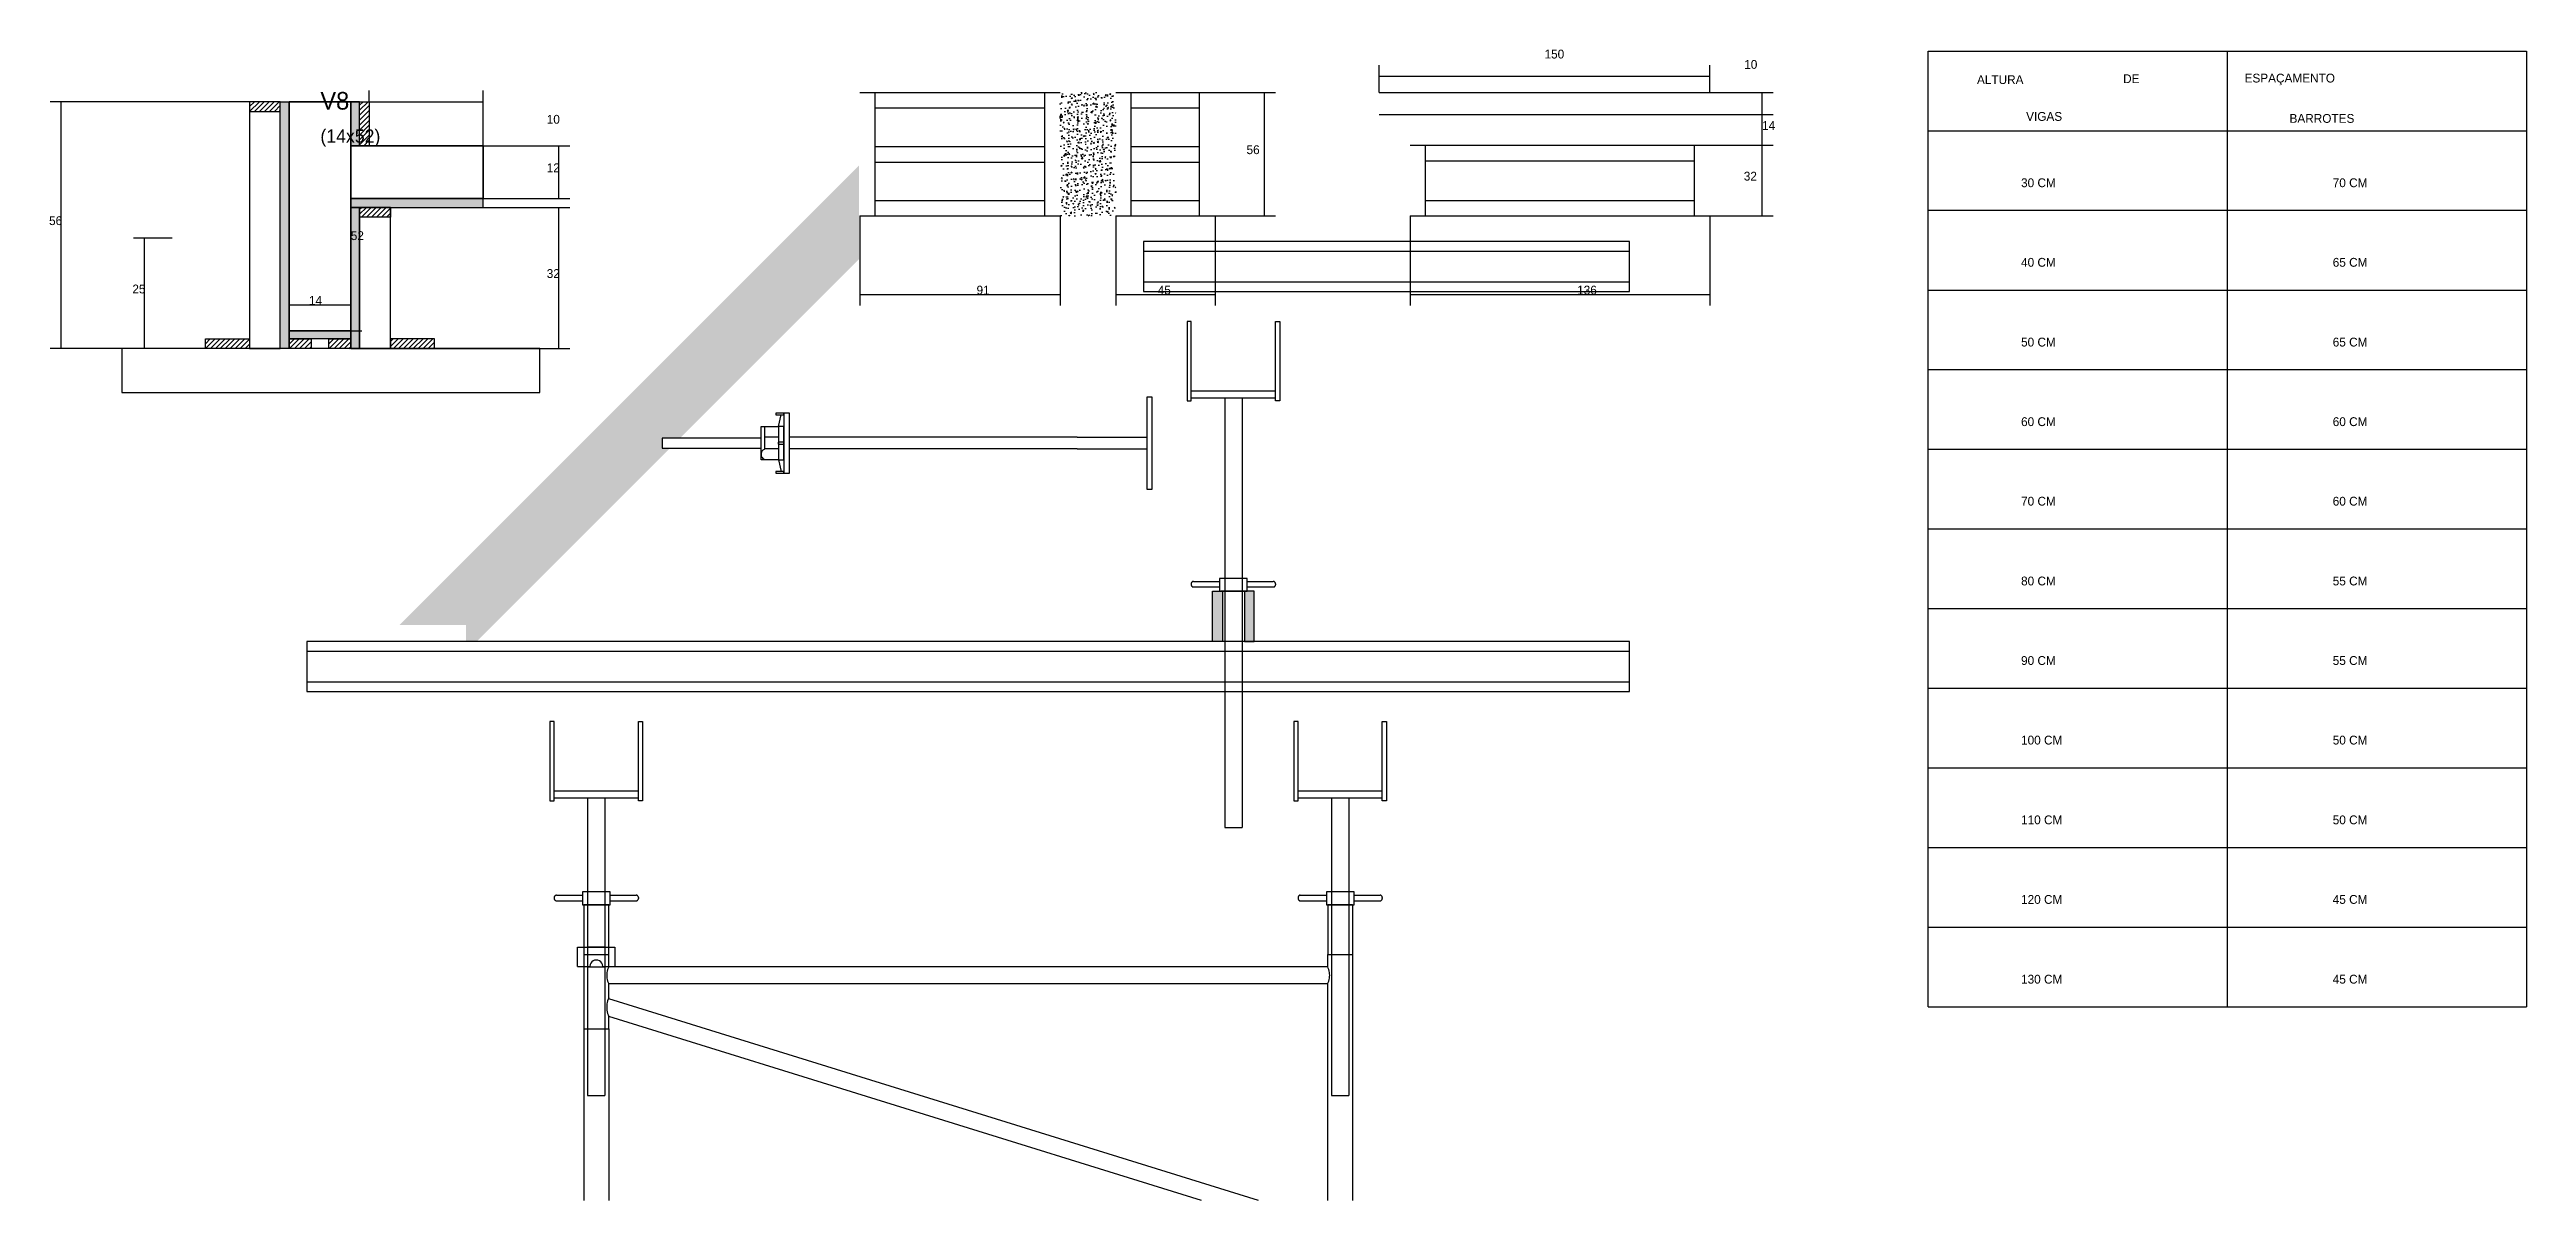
# Model space of a CAD drawing. Header units: metres. Extents: x -2848 to 21926, y -45195 to 1016.
# Drawn here: x 12677 to 13801, y -37890 to -37368 of the extents above; entities that cross this region are included whole.
import ezdxf

# ---------------------------------------------------------------- set-up
doc = ezdxf.new("R2010")
doc.units = ezdxf.units.M
for name, color, linetype in [('BARRA DE ANCORAGEM', 7, 'Continuous'), ('CONCRETO', 251, 'Continuous'), ('COTA', 4, 'Continuous'), ('Cota Seção (2x)', 4, 'Continuous'), ('Demarcação 2', 254, 'Continuous'), ('Escoras', 2, 'Continuous'), ('Forcador', 251, 'Continuous'), ('GARFOS', 7, 'Continuous'), ('Hachura', 253, 'Continuous'), ('Madeira', 126, 'Continuous'), ('Painéis', 200, 'Continuous'), ('Perfil Metálico', 251, 'Continuous'), ('SARR_2.2x7', 40, 'Continuous'), ('Texto Seção', 7, 'Continuous')]:
    doc.layers.add(name, color=color, linetype=linetype)

msp = doc.modelspace()

# ---------------------------------------------------------------- texts
at = {"layer": 'COTA'}
for s, p in [('150', (13355.4, -37371.8)), ('10', (13446, -37376.5)), ('10', (12902.7, -37401.4)), ('14', (13454.1, -37404.2)), ('12', (12902.7, -37423.4)), ('56', (13220.2, -37415.2)), ('32', (13445.8, -37427.2)), ('56', (12676.9, -37447.4)), ('25', (12714.7, -37478.4)), ('32', (12902.7, -37471.4)), ('91', (13097.7, -37478.9)), ('45', (13179.9, -37478.9)), ('136', (13370.2, -37478.9))]:
    msp.add_text(s, height=4, dxfattribs=at).set_placement(p)
at = {"layer": 'Cota Seção (2x)'}
for s, p in [('52', (12813.8, -37454.2)), ('14', (12794.8, -37483.6))]:
    msp.add_text(s, height=4, dxfattribs=at).set_placement(p)
at = {"layer": 'GARFOS'}
for s, p in [('ALTURA   ', (13551.6, -37383.4)), ('DE', (13617.9, -37383)), ('ESPAÇAMENTO', (13673, -37382.7)), ('VIGAS', (13573.9, -37400.1)), ('BARROTES', (13693.4, -37401)), ('30 CM', (13571.6, -37430.2)), ('70 CM', (13713, -37430.2)), ('40 CM', (13571.6, -37466.3)), ('65 CM', (13713, -37466.3)), ('50 CM', (13571.6, -37502.5)), ('65 CM', (13713, -37502.5)), ('60 CM', (13571.6, -37538.6)), ('60 CM', (13713, -37538.6)), ('70 CM', (13571.6, -37574.7)), ('60 CM', (13713, -37574.7)), ('80 CM', (13571.6, -37610.9)), ('55 CM', (13713, -37610.9)), ('90 CM', (13571.6, -37647)), ('55 CM', (13713, -37647)), ('100 CM', (13571.6, -37683.1)), ('50 CM', (13713, -37683.1)), ('110 CM', (13571.6, -37719.3)), ('50 CM', (13713, -37719.3)), ('120 CM', (13571.6, -37755.4)), ('45 CM', (13713, -37755.4)), ('130 CM', (13571.6, -37791.6)), ('45 CM', (13713, -37791.6))]:
    msp.add_text(s, height=4, dxfattribs=at).set_placement(p)
at = {"layer": 'Texto Seção'}
for s, height, p in [('V8', 8, (12800, -37395)), ('(14x52)', 6, (12800, -37410))]:
    msp.add_text(s, height=height, dxfattribs=at).set_placement(p)

# ---------------------------------------------------------------- hatches: boundary and pattern name
at = {"layer": 'COTA'}
h = msp.add_hatch(dxfattribs=at)
h.set_pattern_fill('AR-CONC', scale=0.03)
h.paths.add_polyline_path([(13160.9, -37387.2), (13135.7, -37387.2), (13135.7, -37443.2), (13160.9, -37443.2)])
at = {"layer": 'Demarcação 2'}
h = msp.add_hatch(color=8, dxfattribs=at)
h.dxf.hatch_style = 1
h.paths.add_polyline_path([(13044.4, -37462.8), (13044.4, -37420.3), (12836, -37628.8), (12866, -37628.8), (12866, -37636.3), (12870.9, -37636.3), (12958.7, -37548.6), (12955, -37548.6), (12955, -37544.1), (12963.1, -37544.1)])
at = {"layer": 'Hachura'}
h = msp.add_hatch(dxfattribs=at)
h.set_pattern_fill('ANSI31', scale=0.5)
h.paths.add_polyline_path([(12767.8, -37391.4), (12767.8, -37395.8), (12767.8, -37395.8), (12781.8, -37395.8), (12781.8, -37395.8), (12781.8, -37391.4), (12781.8, -37391.4), (12767.8, -37391.4)])
h = msp.add_hatch(color=8, dxfattribs=at)
h.dxf.hatch_style = 1
h.paths.add_polyline_path([(12781.8, -37391.4), (12785.8, -37391.4), (12785.8, -37391.4), (12785.8, -37503.4), (12785.8, -37503.4), (12781.8, -37503.4), (12781.8, -37503.4), (12781.8, -37391.4)])
h = msp.add_hatch(color=8, dxfattribs=at)
h.dxf.hatch_style = 1
h.paths.add_polyline_path([(12817.8, -37391.4), (12813.8, -37391.4), (12813.8, -37391.4), (12813.8, -37411.4), (12813.8, -37411.4), (12817.8, -37411.4), (12817.8, -37411.4), (12817.8, -37391.4)])
h = msp.add_hatch(dxfattribs=at)
h.set_pattern_fill('ANSI31', scale=0.5)
h.paths.add_polyline_path([(12822.2, -37411.4), (12817.8, -37411.4), (12817.8, -37411.4), (12817.8, -37391.4), (12817.8, -37391.4), (12822.2, -37391.4), (12822.2, -37391.4), (12822.2, -37411.4)])
h = msp.add_hatch(color=8, dxfattribs=at)
h.dxf.hatch_style = 1
h.paths.add_polyline_path([(12873.8, -37439.4), (12873.8, -37435.4), (12873.8, -37435.4), (12813.8, -37435.4), (12813.8, -37435.4), (12813.8, -37439.4), (12813.8, -37439.4), (12873.8, -37439.4)])
h = msp.add_hatch(color=8, dxfattribs=at)
h.dxf.hatch_style = 1
h.paths.add_polyline_path([(12817.8, -37439.4), (12813.8, -37439.4), (12813.8, -37439.4), (12813.8, -37503.4), (12813.8, -37503.4), (12817.8, -37503.4), (12817.8, -37503.4), (12817.8, -37439.4)])
h = msp.add_hatch(dxfattribs=at)
h.set_pattern_fill('ANSI31', scale=0.5)
h.paths.add_polyline_path([(12831.8, -37439.4), (12831.8, -37443.8), (12831.8, -37443.8), (12817.8, -37443.8), (12817.8, -37443.8), (12817.8, -37439.4), (12817.8, -37439.4), (12831.8, -37439.4)])
h = msp.add_hatch(dxfattribs=at)
h.set_pattern_fill('ANSI31', scale=0.5)
h.paths.add_polyline_path([(12747.8, -37503.4), (12747.8, -37499), (12747.8, -37499), (12767.8, -37499), (12767.8, -37499), (12767.8, -37503.4), (12767.8, -37503.4), (12747.8, -37503.4)])
h = msp.add_hatch(color=8, dxfattribs=at)
h.dxf.hatch_style = 1
h.paths.add_polyline_path([(12785.8, -37499), (12785.8, -37495.4), (12785.8, -37495.4), (12813.8, -37495.4), (12813.8, -37495.4), (12813.8, -37499), (12813.8, -37499), (12785.8, -37499)])
h = msp.add_hatch(dxfattribs=at)
h.set_pattern_fill('ANSI31', scale=0.5)
h.paths.add_polyline_path([(12785.8, -37503.4), (12785.8, -37499), (12785.8, -37499), (12795.8, -37499), (12795.8, -37499), (12795.8, -37503.4), (12795.8, -37503.4), (12785.8, -37503.4)])
h = msp.add_hatch(dxfattribs=at)
h.set_pattern_fill('ANSI31', scale=0.5)
h.paths.add_polyline_path([(12803.8, -37503.4), (12803.8, -37499), (12803.8, -37499), (12813.8, -37499), (12813.8, -37499), (12813.8, -37503.4), (12813.8, -37503.4), (12803.8, -37503.4)])
h = msp.add_hatch(dxfattribs=at)
h.set_pattern_fill('ANSI31', scale=0.5)
h.paths.add_polyline_path([(12851.8, -37503.4), (12851.8, -37499), (12851.8, -37499), (12831.8, -37499), (12831.8, -37499), (12831.8, -37503.4), (12831.8, -37503.4), (12851.8, -37503.4)])
at = {"layer": 'Perfil Metálico'}
h = msp.add_hatch(color=8, dxfattribs=at)
h.dxf.hatch_style = 1
h.paths.add_polyline_path([(13204.8, -37636.3), (13209.3, -37636.3), (13209.3, -37613.5), (13204.8, -37613.5)])
h = msp.add_hatch(color=8, dxfattribs=at)
h.dxf.hatch_style = 1
h.paths.add_polyline_path([(13219.2, -37636.3), (13223.7, -37636.3), (13223.7, -37613.5), (13219.2, -37613.5)])

# ---------------------------------------------------------------- linework, layer by layer
at = {"layer": 'BARRA DE ANCORAGEM'}
for p, q in [((13007.9, -37538.8), (13009, -37533.5)), ((13010.2, -37532.7), (13010.2, -37560)), ((13044.4, -37543.7), (13012.9, -37543.7)), ((13143.4, -37543.7), (13044.4, -37543.7)), ((13143.4, -37543.7), (13175, -37543.7)), ((13000.2, -37550.4), (13000, -37550.9)), ((13000, -37550.9), (13000, -37551.4)), ((13000, -37551.4), (13000, -37552)), ((13000, -37552), (13000.2, -37552.5)), ((13000.5, -37549.9), (13000.2, -37550.4)), ((13000.2, -37552.5), (13000.5, -37552.9)), ((13000.8, -37549.5), (13000.5, -37549.9)), ((13000.5, -37552.9), (13000.8, -37553.3)), ((13001.3, -37549.2), (13000.8, -37549.5)), ((13000.8, -37553.3), (13001.3, -37553.6)), ((13001.7, -37549), (13001.3, -37549.2)), ((13001.3, -37553.6), (13001.7, -37553.9)), ((13007.9, -37553.9), (13009, -37559.2)), ((13044.4, -37549), (13012.9, -37549)), ((13143.4, -37549), (13044.4, -37549)), ((13143.4, -37549), (13175, -37549))]:
    msp.add_line(p, q, dxfattribs=at)
for points in [[(13010.2, -37532.7), (13006.6, -37532.7), (13006.6, -37533.5), (13010.2, -37533.5)], [(13012.9, -37560), (13012.9, -37532.7), (13010.2, -37532.7), (13010.2, -37560)], [(13177.4, -37567.2), (13177.4, -37525.5), (13175, -37525.5), (13175, -37567.2)], [(13000, -37544.1), (12955, -37544.1), (12955, -37548.6), (13000, -37548.6)], [(13010.2, -37538.8), (13007.9, -37538.8), (13007.9, -37553.9), (13010.2, -37553.9)], [(13010.2, -37559.2), (13006.6, -37559.2), (13006.6, -37560), (13010.2, -37560)]]:
    msp.add_lwpolyline(points, close=True, dxfattribs=at)
for points in [[(13007.9, -37553.9), (13000, -37553.9), (13000, -37538.8), (13007.9, -37538.8)], [(13007.9, -37543.7), (13001.7, -37543.7), (13001.7, -37538.8)], [(13007.9, -37549), (13001.7, -37549), (13001.7, -37543.7)], [(13007.9, -37546.8), (13010.2, -37546.8), (13010.2, -37545.9), (13007.9, -37545.9), (13007.9, -37546.8), (13007.9, -37545.9)]]:
    msp.add_lwpolyline(points, dxfattribs=at)
at = {"layer": 'CONCRETO'}
for points in [[(12813.8, -37435.4), (12813.8, -37495.4), (12785.8, -37495.4), (12785.8, -37415.4), (12785.8, -37415.4), (12785.8, -37391.4), (12813.8, -37391.4)], [(12813.8, -37411.4), (12873.8, -37411.4), (12873.8, -37435.4), (12813.8, -37435.4)]]:
    msp.add_lwpolyline(points, dxfattribs=at)
for points in [[(12785.8, -37495.4), (12813.8, -37495.4), (12813.8, -37391.4), (12785.8, -37391.4)], [(12813.8, -37435.4), (12873.8, -37435.4), (12873.8, -37411.4), (12813.8, -37411.4)]]:
    msp.add_lwpolyline(points, close=True, dxfattribs=at)
at = {"layer": 'COTA'}
for p, q in [((13280.4, -37387.2), (13280.4, -37374.9)), ((13430.4, -37387.2), (13430.4, -37374.9)), ((12822.2, -37391.4), (12822.2, -37386.4)), ((12873.8, -37411.4), (12873.8, -37386.4)), ((13205.9, -37387.2), (13233.3, -37387.2)), ((13228.3, -37443.2), (13228.3, -37387.2)), ((13280.4, -37379.9), (13430.4, -37379.9)), ((13430.4, -37387.2), (13459.1, -37387.2)), ((13454.1, -37397.2), (13454.1, -37387.2)), ((12767.8, -37391.4), (12677.4, -37391.4)), ((12682.4, -37503.4), (12682.4, -37391.4)), ((12822.2, -37391.4), (12873.8, -37391.4)), ((13430.4, -37397.2), (13459.1, -37397.2)), ((13430.4, -37397.2), (13459.1, -37397.2)), ((13454.1, -37411.2), (13454.1, -37397.2)), ((12873.8, -37411.4), (12913.2, -37411.4)), ((12908.2, -37435.4), (12908.2, -37411.4)), ((13430.4, -37411.2), (13459.1, -37411.2)), ((13430.4, -37411.2), (13459.1, -37411.2)), ((13454.1, -37443.2), (13454.1, -37411.2)), ((12831.8, -37439.4), (12913.2, -37439.4)), ((12873.8, -37435.4), (12913.2, -37435.4)), ((12908.2, -37503.4), (12908.2, -37439.4)), ((13044.7, -37443.2), (13044.7, -37483.9)), ((13135.7, -37443.2), (13135.7, -37483.9)), ((13160.9, -37443.2), (13160.9, -37483.9)), ((13205.9, -37443.2), (13205.9, -37483.9)), ((13205.9, -37443.2), (13233.3, -37443.2)), ((13294.4, -37443.2), (13294.4, -37483.9)), ((13430.4, -37443.2), (13430.4, -37483.9)), ((13430.4, -37443.2), (13459.1, -37443.2)), ((12732.8, -37453.4), (12715.2, -37453.4)), ((12720.2, -37503.4), (12720.2, -37453.4)), ((13044.7, -37478.9), (13135.7, -37478.9)), ((13160.9, -37478.9), (13205.9, -37478.9)), ((13294.4, -37478.9), (13430.4, -37478.9)), ((12747.8, -37503.4), (12677.4, -37503.4)), ((12732.8, -37503.4), (12715.2, -37503.4)), ((12851.8, -37503.4), (12913.2, -37503.4))]:
    msp.add_line(p, q, dxfattribs=at)
at = {"layer": 'Cota Seção (2x)'}
for p, q in [((12785.8, -37391.4), (12818.8, -37391.4)), ((12813.8, -37495.4), (12813.8, -37391.4)), ((12785.8, -37495.4), (12785.8, -37478.6)), ((12785.8, -37483.6), (12813.8, -37483.6)), ((12813.8, -37495.4), (12813.8, -37478.6)), ((12785.8, -37495.4), (12818.8, -37495.4))]:
    msp.add_line(p, q, dxfattribs=at)
at = {"layer": 'Escoras'}
for p, q in [((13219.9, -37613.5), (13208.6, -37613.5)), ((12919.6, -37755.9), (12919.6, -37890)), ((12930.8, -37755.9), (12919.6, -37755.9)), ((12930.8, -37778.4), (12930.8, -37755.9)), ((13268.3, -37755.9), (13257.1, -37755.9)), ((13257.1, -37755.9), (13257.1, -37778.4)), ((13268.3, -37755.9), (13268.3, -37890)), ((12916.7, -37775), (12933.6, -37775)), ((12916.7, -37783.8), (12916.7, -37775)), ((12919.6, -37778.4), (12930.8, -37778.4)), ((12929.1, -37775), (12921.2, -37775)), ((12923.7, -37781.3), (12923.1, -37781.7)), ((12924.4, -37781), (12923.7, -37781.3)), ((12925.2, -37780.9), (12924.4, -37781)), ((12925.9, -37781), (12925.2, -37780.9)), ((12926.6, -37781.3), (12925.9, -37781)), ((12927.3, -37781.7), (12926.6, -37781.3)), ((12930.8, -37784), (12930.8, -37778.4)), ((12933.6, -37775), (12933.6, -37783.8)), ((13257.1, -37778.4), (13268.3, -37778.4)), ((13257.1, -37784), (13257.1, -37778.4)), ((12916.7, -37783.8), (12922.3, -37783.8)), ((12929.1, -37784.1), (12921.2, -37784.1)), ((12922.4, -37783), (12922.3, -37783.8)), ((12922.7, -37782.3), (12922.4, -37783)), ((12923.1, -37781.7), (12922.7, -37782.3)), ((12927.7, -37782.3), (12927.3, -37781.7)), ((12928, -37783), (12927.7, -37782.3)), ((12928.1, -37783.8), (12928, -37783)), ((12928.1, -37783.8), (12933.6, -37783.8)), ((12930, -37786.5), (12929.9, -37787.2)), ((12929.9, -37787.2), (12929.9, -37787.8)), ((12929.9, -37787.8), (12929.9, -37788.5)), ((12929.9, -37788.5), (12930, -37789.2)), ((12930.1, -37785.9), (12930, -37786.5)), ((12930, -37789.2), (12930.1, -37789.8)), ((12930.3, -37785.2), (12930.1, -37785.9)), ((12930.1, -37789.8), (12930.3, -37790.5)), ((12930.5, -37784.6), (12930.3, -37785.2)), ((12930.3, -37790.5), (12930.5, -37791.1)), ((12930.8, -37784), (12930.5, -37784.6)), ((12930.5, -37791.1), (12930.8, -37791.7)), ((13257.1, -37784), (12930.8, -37784)), ((13257.1, -37791.7), (12930.8, -37791.7)), ((12930.8, -37798), (12930.8, -37791.7)), ((13257.3, -37784.6), (13257.1, -37784)), ((13257.1, -37791.7), (13257.3, -37791.1)), ((13257.1, -37890), (13257.1, -37791.7)), ((13257.6, -37785.2), (13257.3, -37784.6)), ((13257.3, -37791.1), (13257.6, -37790.5)), ((13257.7, -37785.9), (13257.6, -37785.2)), ((13257.6, -37790.5), (13257.7, -37789.8)), ((13257.9, -37786.5), (13257.7, -37785.9)), ((13257.7, -37789.8), (13257.9, -37789.2)), ((13257.9, -37787.2), (13257.9, -37786.5)), ((13258, -37787.8), (13257.9, -37787.2)), ((13257.9, -37788.5), (13258, -37787.8)), ((13257.9, -37789.2), (13257.9, -37788.5)), ((12930, -37800.8), (12929.9, -37801.5)), ((12929.9, -37801.5), (12929.9, -37802.3)), ((12929.9, -37802.3), (12929.9, -37803)), ((12929.9, -37803), (12930, -37803.7)), ((12930.1, -37800.1), (12930, -37800.8)), ((12930, -37803.7), (12930.1, -37804.4)), ((12930.3, -37799.4), (12930.1, -37800.1)), ((12930.5, -37798.7), (12930.3, -37799.4)), ((12930.8, -37798), (12930.5, -37798.7)), ((13225.6, -37890), (12930.8, -37798.5)), ((12919.6, -37812.1), (12930.8, -37812.1)), ((12930.1, -37804.4), (12930.3, -37805.2)), ((12930.3, -37805.2), (12930.5, -37805.8)), ((12930.5, -37805.8), (12930.8, -37806.5)), ((13199.8, -37890), (12930.8, -37806.5)), ((12930.8, -37812.1), (12930.8, -37806.5)), ((12930.8, -37812.1), (12930.8, -37890))]:
    msp.add_line(p, q, dxfattribs=at)
at = {"layer": 'Forcador'}
for p, q in [((13195.1, -37522.6), (13233.4, -37522.6)), ((13195.1, -37525.8), (13233.4, -37525.8)), ((13210.3, -37525.8), (13210.3, -37636.3)), ((13218.2, -37525.8), (13218.2, -37636.3)), ((13195.2, -37609.8), (13195.1, -37609.9)), ((13195.1, -37609.9), (13195.1, -37610)), ((13195.1, -37610), (13195.1, -37610.2)), ((13195.1, -37610.2), (13195.1, -37610.6)), ((13195.1, -37610.6), (13195.1, -37610.8)), ((13195.1, -37610.8), (13195.1, -37610.9)), ((13195.1, -37610.9), (13195.2, -37611)), ((13195.3, -37609.6), (13195.2, -37609.7)), ((13195.2, -37609.7), (13195.2, -37609.8)), ((13195.2, -37611), (13195.2, -37611.1)), ((13195.2, -37611.1), (13195.3, -37611.2)), ((13195.4, -37609.5), (13195.3, -37609.6)), ((13195.3, -37611.2), (13195.4, -37611.3)), ((13195.5, -37609.4), (13195.4, -37609.5)), ((13195.4, -37611.3), (13195.5, -37611.4)), ((13195.6, -37609.3), (13195.5, -37609.4)), ((13195.5, -37611.4), (13195.6, -37611.5)), ((13195.7, -37609.2), (13195.6, -37609.3)), ((13195.6, -37611.5), (13195.7, -37611.6)), ((13195.9, -37609.2), (13195.7, -37609.2)), ((13195.7, -37611.6), (13195.9, -37611.6)), ((13196, -37609.2), (13195.9, -37609.2)), ((13195.9, -37611.6), (13196, -37611.6)), ((13196.1, -37609.2), (13196, -37609.2)), ((13196, -37611.6), (13196.1, -37611.6)), ((13196.1, -37609.2), (13207.9, -37609.2)), ((13196.1, -37611.6), (13207.9, -37611.6)), ((13220.5, -37609.2), (13232.3, -37609.2)), ((13220.5, -37611.6), (13232.3, -37611.6)), ((13232.5, -37609.2), (13232.3, -37609.2)), ((13232.3, -37611.6), (13232.5, -37611.6)), ((13232.6, -37609.2), (13232.5, -37609.2)), ((13232.5, -37611.6), (13232.6, -37611.6)), ((13232.7, -37609.2), (13232.6, -37609.2)), ((13232.6, -37611.6), (13232.7, -37611.6)), ((13232.9, -37609.3), (13232.7, -37609.2)), ((13232.7, -37611.6), (13232.9, -37611.5)), ((13233, -37609.4), (13232.9, -37609.3)), ((13232.9, -37611.5), (13233, -37611.4)), ((13233.1, -37609.5), (13233, -37609.4)), ((13233, -37611.4), (13233.1, -37611.3)), ((13233.2, -37609.6), (13233.1, -37609.5)), ((13233.1, -37611.3), (13233.2, -37611.2)), ((13233.2, -37609.7), (13233.2, -37609.6)), ((13233.3, -37609.8), (13233.2, -37609.7)), ((13233.2, -37611.1), (13233.3, -37611)), ((13233.2, -37611.2), (13233.2, -37611.1)), ((13233.3, -37609.9), (13233.3, -37609.8)), ((13233.4, -37610), (13233.3, -37609.9)), ((13233.3, -37610.9), (13233.4, -37610.8)), ((13233.3, -37611), (13233.3, -37610.9)), ((13233.4, -37610.2), (13233.4, -37610)), ((13233.4, -37610.2), (13233.4, -37610.6)), ((13233.4, -37610.8), (13233.4, -37610.6)), ((13210.3, -37636.3), (13210.3, -37659.1)), ((13218.2, -37636.3), (13218.2, -37659.1)), ((13210.3, -37659.1), (13210.3, -37720.8)), ((13218.2, -37659.1), (13218.2, -37720.8)), ((12906.1, -37704.1), (12944.3, -37704.1)), ((12906.1, -37707.3), (12944.3, -37707.3)), ((12921.2, -37707.3), (12921.2, -37842.3)), ((12929.1, -37707.3), (12929.1, -37842.3)), ((13243.6, -37704.1), (13281.8, -37704.1)), ((13243.6, -37707.3), (13281.8, -37707.3)), ((13258.7, -37707.3), (13258.7, -37842.3)), ((13266.6, -37707.3), (13266.6, -37842.3)), ((13210.3, -37720.8), (13218.2, -37720.8)), ((12906.2, -37752), (12906.1, -37752.1)), ((12906.1, -37752.1), (12906.1, -37752.3)), ((12906.1, -37752.3), (12906.1, -37752.4)), ((12906.1, -37752.4), (12906.1, -37752.5)), ((12906.1, -37752.5), (12906.1, -37753)), ((12906.1, -37753), (12906.1, -37753.1)), ((12906.1, -37753.1), (12906.1, -37753.2)), ((12906.1, -37753.2), (12906.1, -37753.4)), ((12906.1, -37753.4), (12906.2, -37753.5)), ((12906.3, -37751.9), (12906.2, -37752)), ((12906.2, -37753.5), (12906.3, -37753.6)), ((12906.4, -37751.8), (12906.3, -37751.9)), ((12906.3, -37753.6), (12906.4, -37753.7)), ((12906.5, -37751.7), (12906.4, -37751.8)), ((12906.4, -37753.7), (12906.5, -37753.8)), ((12906.6, -37751.6), (12906.5, -37751.7)), ((12906.5, -37753.8), (12906.6, -37753.9)), ((12906.7, -37751.6), (12906.6, -37751.6)), ((12906.6, -37753.9), (12906.7, -37753.9)), ((12906.8, -37751.5), (12906.7, -37751.6)), ((12906.7, -37753.9), (12906.8, -37754)), ((12906.9, -37751.5), (12906.8, -37751.5)), ((12906.8, -37754), (12906.9, -37754)), ((12907.1, -37751.5), (12906.9, -37751.5)), ((12906.9, -37754), (12907.1, -37754)), ((12907.1, -37751.5), (12918.9, -37751.5)), ((12907.1, -37754), (12918.9, -37754)), ((12931.5, -37751.5), (12943.3, -37751.5)), ((12931.5, -37754), (12943.3, -37754)), ((12943.4, -37751.5), (12943.3, -37751.5)), ((12943.3, -37754), (12943.4, -37754)), ((12943.6, -37751.5), (12943.4, -37751.5)), ((12943.4, -37754), (12943.6, -37754)), ((12943.7, -37751.6), (12943.6, -37751.5)), ((12943.6, -37754), (12943.7, -37753.9)), ((12943.8, -37751.6), (12943.7, -37751.6)), ((12943.7, -37753.9), (12943.8, -37753.9)), ((12943.9, -37751.7), (12943.8, -37751.6)), ((12943.8, -37753.9), (12943.9, -37753.8)), ((12944, -37751.8), (12943.9, -37751.7)), ((12943.9, -37753.8), (12944, -37753.7)), ((12944.1, -37751.9), (12944, -37751.8)), ((12944, -37753.7), (12944.1, -37753.6)), ((12944.2, -37752), (12944.1, -37751.9)), ((12944.1, -37753.6), (12944.2, -37753.5)), ((12944.2, -37752.1), (12944.2, -37752)), ((12944.3, -37752.3), (12944.2, -37752.1)), ((12944.2, -37753.4), (12944.3, -37753.2)), ((12944.2, -37753.5), (12944.2, -37753.4)), ((12944.3, -37752.4), (12944.3, -37752.3)), ((12944.3, -37752.5), (12944.3, -37752.4)), ((12944.3, -37752.5), (12944.3, -37753)), ((12944.3, -37753.1), (12944.3, -37753)), ((12944.3, -37753.2), (12944.3, -37753.1)), ((13243.7, -37752), (13243.6, -37752.1)), ((13243.6, -37752.1), (13243.6, -37752.3)), ((13243.6, -37752.3), (13243.6, -37752.4)), ((13243.6, -37752.4), (13243.6, -37752.5)), ((13243.6, -37752.5), (13243.6, -37753)), ((13243.6, -37753), (13243.6, -37753.1)), ((13243.6, -37753.1), (13243.6, -37753.2)), ((13243.6, -37753.2), (13243.6, -37753.4)), ((13243.6, -37753.4), (13243.7, -37753.5)), ((13243.8, -37751.9), (13243.7, -37752)), ((13243.7, -37753.5), (13243.8, -37753.6)), ((13243.9, -37751.8), (13243.8, -37751.9)), ((13243.8, -37753.6), (13243.9, -37753.7)), ((13244, -37751.7), (13243.9, -37751.8)), ((13243.9, -37753.7), (13244, -37753.8)), ((13244.1, -37751.6), (13244, -37751.7)), ((13244, -37753.8), (13244.1, -37753.9)), ((13244.2, -37751.6), (13244.1, -37751.6)), ((13244.1, -37753.9), (13244.2, -37753.9)), ((13244.3, -37751.5), (13244.2, -37751.6)), ((13244.2, -37753.9), (13244.3, -37754)), ((13244.4, -37751.5), (13244.3, -37751.5)), ((13244.3, -37754), (13244.4, -37754)), ((13244.6, -37751.5), (13244.4, -37751.5)), ((13244.4, -37754), (13244.6, -37754)), ((13244.6, -37751.5), (13256.4, -37751.5)), ((13244.6, -37754), (13256.4, -37754)), ((13269, -37751.5), (13280.8, -37751.5)), ((13269, -37754), (13280.8, -37754)), ((13280.9, -37751.5), (13280.8, -37751.5)), ((13280.8, -37754), (13280.9, -37754)), ((13281.1, -37751.5), (13280.9, -37751.5)), ((13280.9, -37754), (13281.1, -37754)), ((13281.2, -37751.6), (13281.1, -37751.5)), ((13281.1, -37754), (13281.2, -37753.9)), ((13281.3, -37751.6), (13281.2, -37751.6)), ((13281.2, -37753.9), (13281.3, -37753.9)), ((13281.4, -37751.7), (13281.3, -37751.6)), ((13281.3, -37753.9), (13281.4, -37753.8)), ((13281.5, -37751.8), (13281.4, -37751.7)), ((13281.4, -37753.8), (13281.5, -37753.7)), ((13281.6, -37751.9), (13281.5, -37751.8)), ((13281.5, -37753.7), (13281.6, -37753.6)), ((13281.7, -37752), (13281.6, -37751.9)), ((13281.6, -37753.6), (13281.7, -37753.5)), ((13281.7, -37752.1), (13281.7, -37752)), ((13281.8, -37752.3), (13281.7, -37752.1)), ((13281.7, -37753.4), (13281.8, -37753.2)), ((13281.7, -37753.5), (13281.7, -37753.4)), ((13281.8, -37752.4), (13281.8, -37752.3)), ((13281.8, -37752.5), (13281.8, -37752.4)), ((13281.8, -37752.5), (13281.8, -37753)), ((13281.8, -37753.1), (13281.8, -37753)), ((13281.8, -37753.2), (13281.8, -37753.1)), ((12921.2, -37842.3), (12929.1, -37842.3)), ((13258.7, -37842.3), (13266.6, -37842.3))]:
    msp.add_line(p, q, dxfattribs=at)
for points in [[(13193.2, -37491.1), (13193.2, -37527.1), (13195.1, -37527.1), (13195.1, -37491.1)], [(13235.3, -37491.1), (13235.3, -37527.1), (13233.4, -37527.1), (13233.4, -37491.1)], [(13207.9, -37607.7), (13207.9, -37613.5), (13220.5, -37613.5), (13220.5, -37607.7)], [(12904.1, -37672.6), (12904.1, -37708.6), (12906.1, -37708.6), (12906.1, -37672.6)], [(12946.2, -37672.6), (12946.2, -37708.6), (12944.3, -37708.6), (12944.3, -37672.6)], [(13241.6, -37672.6), (13241.6, -37708.6), (13243.6, -37708.6), (13243.6, -37672.6)], [(13283.7, -37672.6), (13283.7, -37708.6), (13281.8, -37708.6), (13281.8, -37672.6)], [(12918.9, -37750), (12918.9, -37755.9), (12931.5, -37755.9), (12931.5, -37750)], [(13256.4, -37750), (13256.4, -37755.9), (13269, -37755.9), (13269, -37750)]]:
    msp.add_lwpolyline(points, close=True, dxfattribs=at)
at = {"layer": 'GARFOS'}
for p, q in [((13529.4, -37802.1), (13529.4, -37368.5)), ((13529.4, -37368.5), (13800.9, -37368.5)), ((13665.1, -37368.5), (13665.1, -37802.1)), ((13800.9, -37368.5), (13800.9, -37802.1)), ((13529.4, -37404.6), (13800.9, -37404.6)), ((13529.4, -37440.7), (13800.9, -37440.7)), ((13529.4, -37476.9), (13800.9, -37476.9)), ((13529.4, -37513), (13800.9, -37513)), ((13529.4, -37549.1), (13800.9, -37549.1)), ((13529.4, -37585.3), (13800.9, -37585.3)), ((13529.4, -37621.4), (13800.9, -37621.4)), ((13529.4, -37657.6), (13800.9, -37657.6)), ((13529.4, -37693.7), (13800.9, -37693.7)), ((13529.4, -37729.8), (13800.9, -37729.8)), ((13529.4, -37766), (13800.9, -37766)), ((13529.4, -37802.1), (13800.9, -37802.1))]:
    msp.add_line(p, q, dxfattribs=at)
at = {"layer": 'Madeira'}
for points in [[(12767.8, -37391.4), (12767.8, -37395.8), (12781.8, -37395.8), (12781.8, -37391.4)], [(12767.8, -37503.4), (12781.8, -37503.4), (12781.8, -37391.4), (12767.8, -37391.4)], [(12822.2, -37411.4), (12817.8, -37411.4), (12817.8, -37391.4), (12822.2, -37391.4)], [(12831.8, -37439.4), (12831.8, -37443.8), (12817.8, -37443.8), (12817.8, -37439.4)], [(12831.8, -37439.4), (12817.8, -37439.4), (12817.8, -37503.4), (12831.8, -37503.4)], [(12747.8, -37503.4), (12747.8, -37499), (12767.8, -37499), (12767.8, -37503.4)], [(12785.8, -37503.4), (12785.8, -37499), (12795.8, -37499), (12795.8, -37503.4)], [(12803.8, -37503.4), (12803.8, -37499), (12813.8, -37499), (12813.8, -37503.4)], [(12851.8, -37503.4), (12851.8, -37499), (12831.8, -37499), (12831.8, -37503.4)], [(12709.9, -37523.4), (12899.5, -37523.4), (12899.5, -37503.4), (12709.9, -37503.4)]]:
    msp.add_lwpolyline(points, close=True, dxfattribs=at)
at = {"layer": 'Painéis'}
for p, q in [((13044.7, -37387.2), (13135.7, -37387.2)), ((13160.9, -37387.2), (13205.9, -37387.2)), ((13280.4, -37387.2), (13430.4, -37387.2)), ((12813.8, -37411.4), (12813.8, -37391.4)), ((13280.4, -37397.2), (13430.4, -37397.2)), ((13294.4, -37411.2), (13430.4, -37411.2)), ((12813.8, -37435.4), (12873.8, -37435.4)), ((12813.8, -37439.4), (12813.8, -37435.4)), ((12813.8, -37503.4), (12813.8, -37439.4)), ((12873.8, -37439.4), (12873.8, -37435.4)), ((13044.7, -37443.2), (13135.7, -37443.2)), ((13160.9, -37443.2), (13205.9, -37443.2)), ((13294.4, -37443.2), (13430.4, -37443.2)), ((12785.8, -37495.4), (12813.8, -37495.4)), ((12813.8, -37499), (12813.8, -37495.4))]:
    msp.add_line(p, q, dxfattribs=at)
for points in [[(12781.8, -37391.4), (12785.8, -37391.4), (12785.8, -37503.4), (12781.8, -37503.4)], [(12817.8, -37391.4), (12813.8, -37391.4), (12813.8, -37411.4), (12817.8, -37411.4)], [(12873.8, -37439.4), (12873.8, -37435.4), (12813.8, -37435.4), (12813.8, -37439.4)], [(12817.8, -37439.4), (12813.8, -37439.4), (12813.8, -37503.4), (12817.8, -37503.4)], [(12785.8, -37499), (12785.8, -37495.4), (12813.8, -37495.4), (12813.8, -37499)]]:
    msp.add_lwpolyline(points, close=True, dxfattribs=at)
at = {"layer": 'Perfil Metálico'}
for p, q in [((13173.4, -37459.3), (13393.9, -37459.3)), ((13173.4, -37473.1), (13393.9, -37473.1)), ((12793.9, -37640.8), (13393.9, -37640.8)), ((12793.9, -37654.6), (13393.9, -37654.6))]:
    msp.add_line(p, q, dxfattribs=at)
for points in [[(13173.4, -37477.6), (13393.9, -37477.6), (13393.9, -37454.8), (13173.4, -37454.8)], [(13209.3, -37636.3), (13204.8, -37636.3), (13204.8, -37613.5), (13209.3, -37613.5)], [(13219.2, -37636.3), (13223.7, -37636.3), (13223.7, -37613.5), (13219.2, -37613.5)], [(12793.9, -37659.1), (13393.9, -37659.1), (13393.9, -37636.3), (12793.9, -37636.3)]]:
    msp.add_lwpolyline(points, close=True, dxfattribs=at)
at = {"layer": 'SARR_2.2x7'}
for p, q in [((13051.7, -37443.2), (13051.7, -37387.2)), ((13128.7, -37443.2), (13128.7, -37387.2)), ((13167.9, -37443.2), (13167.9, -37387.2)), ((13198.9, -37443.2), (13198.9, -37387.2)), ((13051.7, -37394.2), (13128.7, -37394.2)), ((13167.9, -37394.2), (13198.9, -37394.2)), ((13051.7, -37411.8), (13128.7, -37411.8)), ((13051.7, -37418.8), (13128.7, -37418.8)), ((13167.9, -37411.8), (13198.9, -37411.8)), ((13167.9, -37418.8), (13198.9, -37418.8)), ((13301.4, -37443.2), (13301.4, -37411.2)), ((13301.4, -37418.2), (13423.4, -37418.2)), ((13423.4, -37443.2), (13423.4, -37411.2)), ((13051.7, -37436.2), (13128.7, -37436.2)), ((13167.9, -37436.2), (13198.9, -37436.2)), ((13301.4, -37436.2), (13423.4, -37436.2))]:
    msp.add_line(p, q, dxfattribs=at)

msp.set_redraw_order([(e.dxf.handle, doc.entitydb.next_handle()) for e in msp.query("TEXT MTEXT ATTDEF DIMENSION ARC_DIMENSION")])  # texts and dimensions are drawn at this point

doc.saveas('drawing.dxf')
